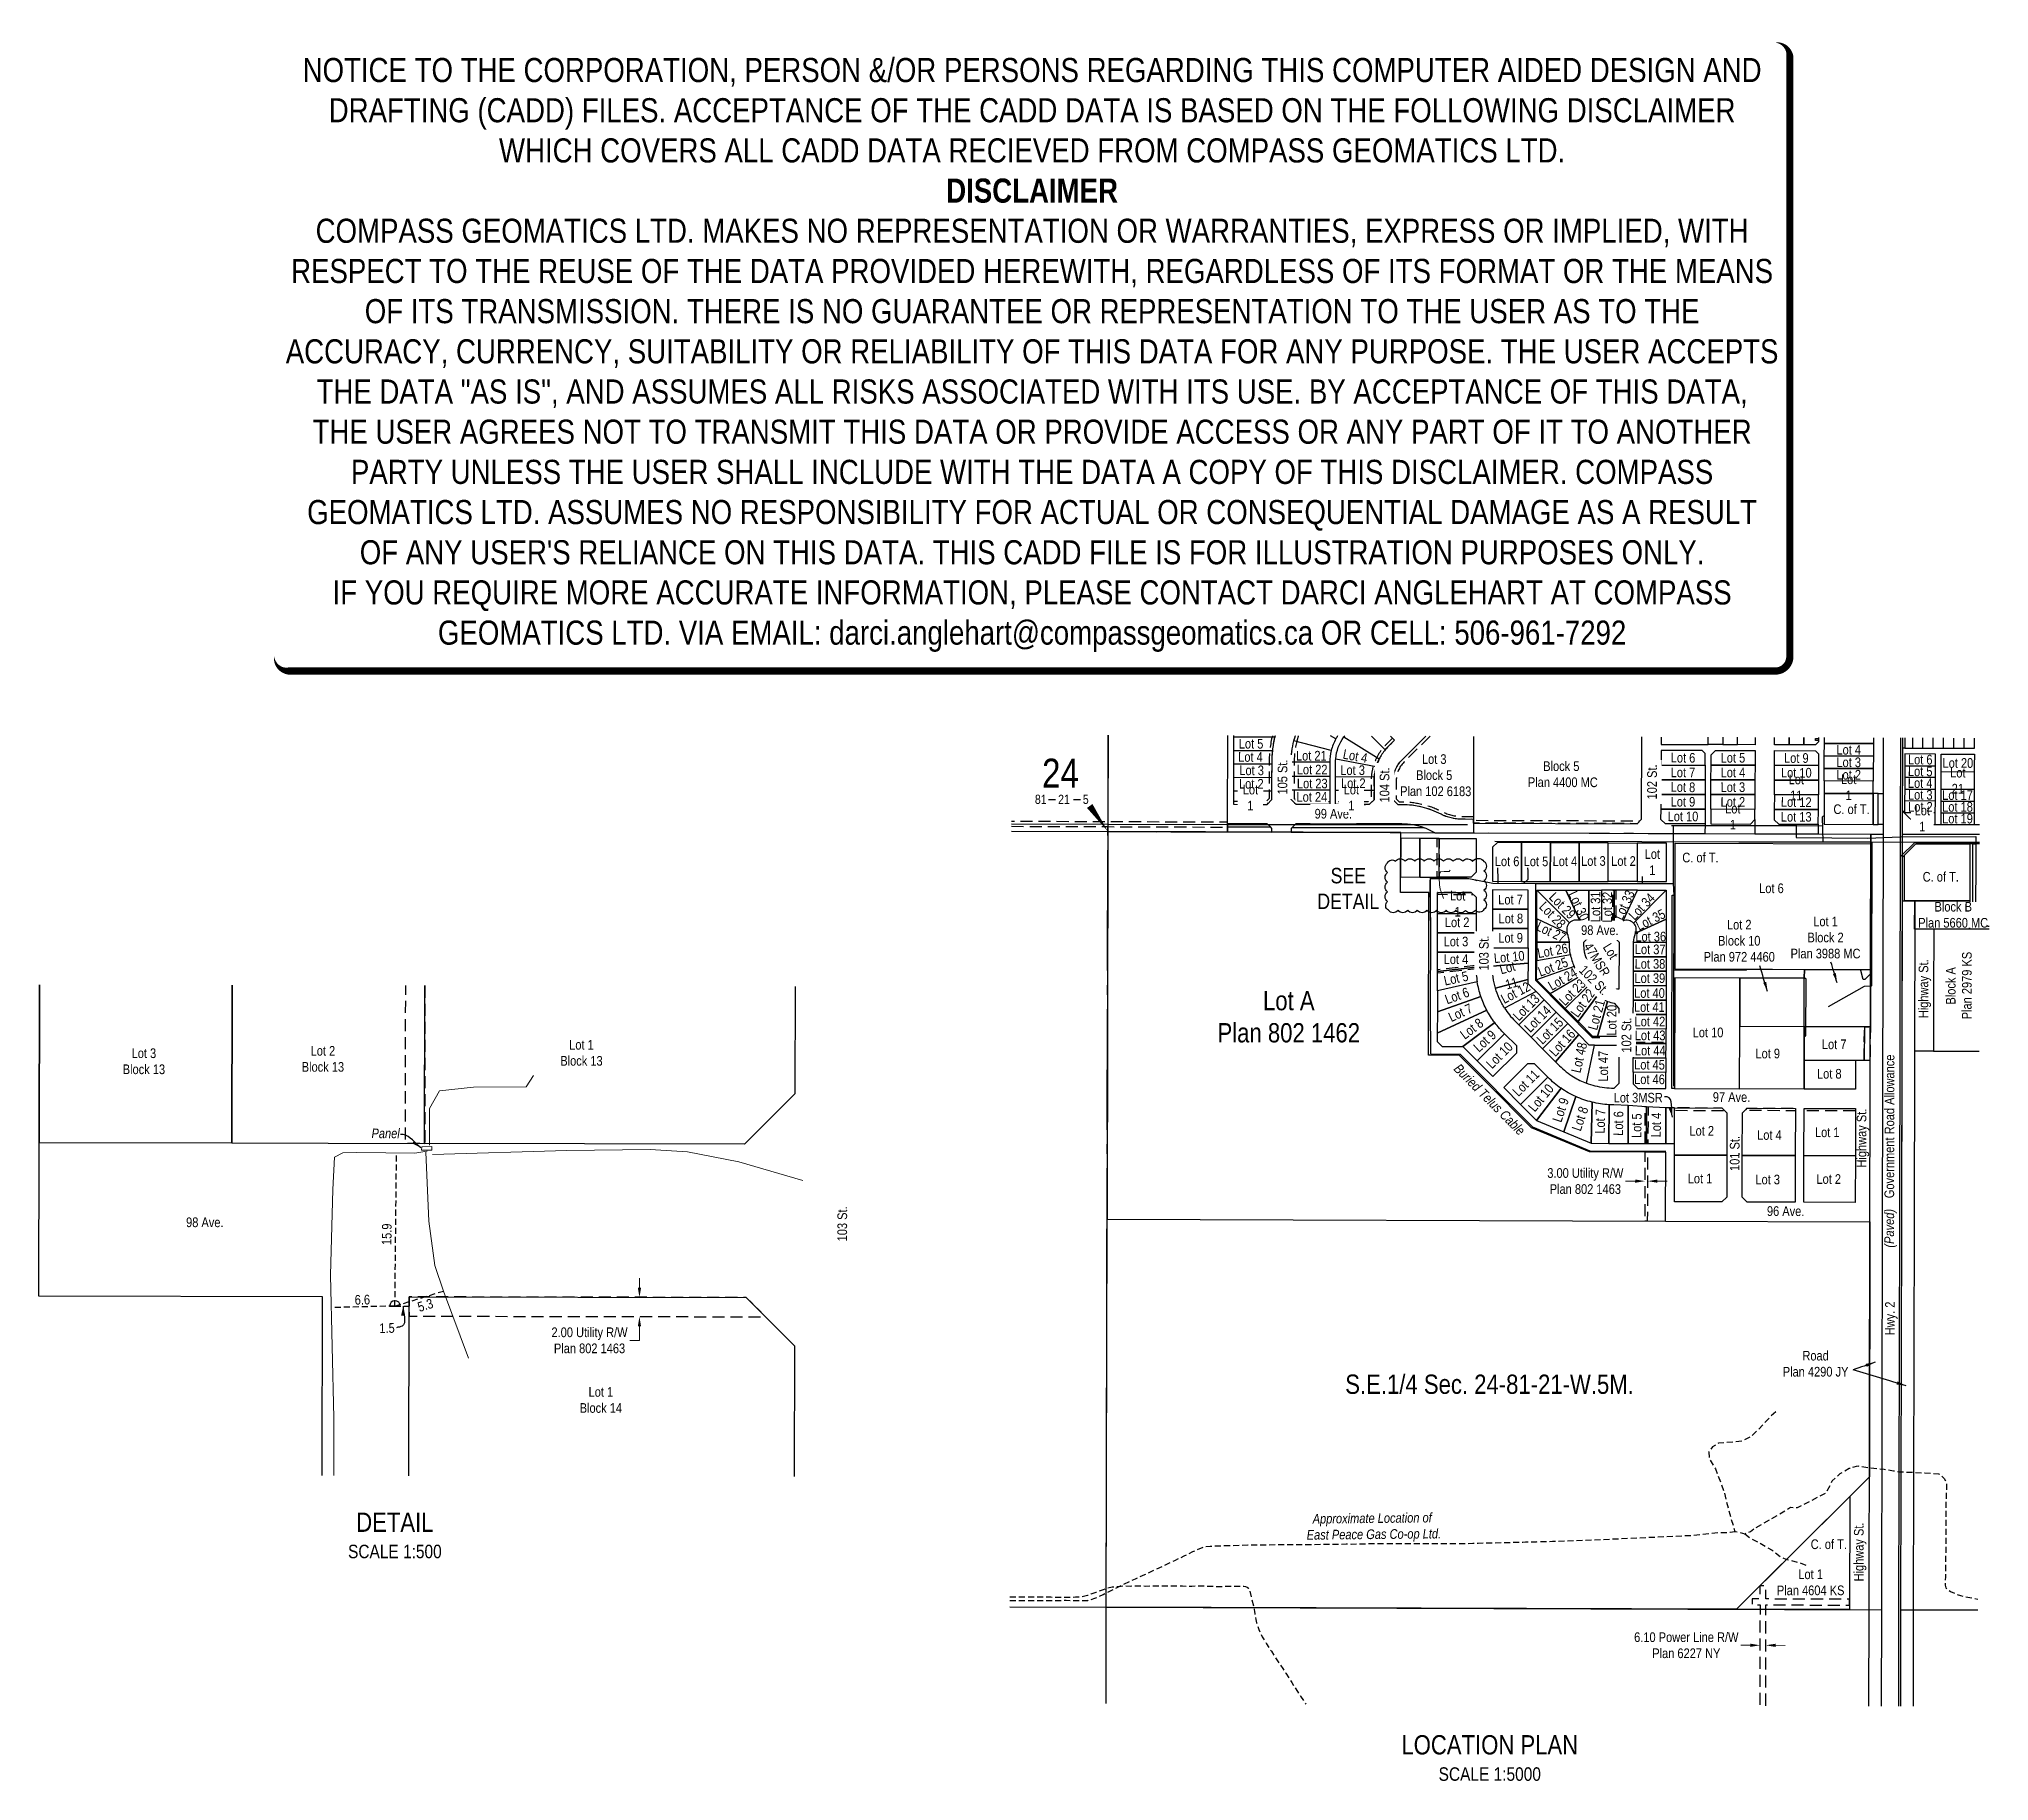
# Model space of a CAD drawing. Extents: x 489786 to 491808, y 6209120 to 6210926.
import ezdxf
from ezdxf.enums import TextEntityAlignment as Align

# ---------------------------------------------------------------- set-up
doc = ezdxf.new("R2010")
doc.units = 0
doc.header["$LTSCALE"] = 5
doc.header["$PDSIZE"] = 0.5
for name, pattern in [('foc-FLOWLINE', [3.75, 2.5, -1.25]), ('foc-QUARTERLINE', [33, 25, -3, 2, -3]), ('foc-TIELINE', [1.875, 1.25, -0.625]), ('UG_PIPE', [1.875, 1.25, -0.625])]:
    doc.linetypes.add(name, pattern=pattern)
doc.layers.get('Defpoints').update_dxf_attribs({"color": 9})
for name, color, linetype in [('10', 1, 'Continuous'), ('9', 3, 'Continuous'), ('AS-PIPE-UG', 44, 'UG_PIPE'), ('AS-PIPE-UG-T', 44, 'Continuous'), ('AS-TELUS', 224, 'foc-TEL'), ('AS-UNDERLAY-H', 141, 'Continuous'), ('C-EZE', 13, 'foc-FLOWLINE'), ('C-SYMBOL', 7, 'Continuous'), ('DETAIL-T', 7, 'Continuous'), ('F-EZE', 190, 'foc-FLOWLINE'), ('F-RW', 190, 'Continuous'), ('L-QSEC', 8, 'foc-QUARTERLINE'), ('L-ROAD-T', 7, 'Continuous'), ('L-SEC', 7, 'Continuous'), ('L-SECLBL', 7, 'Continuous'), ('L-TITLEDB', 4, 'Continuous'), ('L-TITLEDB-T', 4, 'Continuous'), ('P-PROPOSED', 10, 'Continuous'), ('PROPOSED-SCOPE', 240, 'Continuous'), ('T-TIE', 201, 'foc-TIELINE')]:
    doc.layers.add(name, color=color, linetype=linetype)
for name, color, linetype, lineweight in [('AS-CABLE-ATCO PIPELINES', 241, 'foc-CABLE', 9), ('AS-GENERAL', 48, 'Continuous', 18), ('C-AR-T', 13, 'Continuous', 9), ('C-EZE-T', 13, 'Continuous', 9), ('T-TEXT', 48, 'Continuous', 18), ('T-TIE-T', 201, 'Continuous', 18)]:
    doc.layers.add(name, color=color, linetype=linetype, lineweight=lineweight)
doc.layers.add('DISCLAIMER', color=7, linetype='Continuous', plot=False)
doc.styles.add('175L', font='ARIALN.TTF', dxfattribs={"height": 20})
doc.styles.add('80', font='ARIALN.TTF', dxfattribs={"height": 10})
doc.styles.add('80CG', font='ARIALN.TTF', dxfattribs={"height": 10})
doc.styles.add('80L', font='ARIALN.TTF', dxfattribs={"height": 10})
doc.styles.add('80LS', font='ARIALNI.TTF', dxfattribs={"height": 10})
doc.styles.add('foc-LtypeFont', font='ARIALN.TTF', dxfattribs={"height": 7.35})
doc.styles.add('SIMPLEX', font='ARIALN.TTF')
doc.linetypes.add('foc-CABLE', pattern='A,2,-1,["C",foc-LtypeFont,S=0.2,R=0,X=-0.625,Y=-0.75],-1.24,8', length=12.24)
doc.linetypes.add('foc-TEL', pattern='A,2,-1,["T",foc-LtypeFont,S=0.2,R=0,X=-0.425,Y=-0.75],-1.24,8', length=12.24)
doc.dimstyles.new('Compass 5 000', dxfattribs={"dimscale": 5, "dimtxt": 9, "dimasz": 2, "dimexe": 0.2, "dimexo": 0.0625, "dimgap": 0.5, "dimtad": 0, "dimtih": 1, "dimtoh": 1, "dimzin": 0, "dimdsep": 46, "dimtxsty": '80CG', "dimcen": 0.1, "dimse1": 1, "dimse2": 1, "dimclrd": 256, "dimclrt": 256, "dimaunit": 1, "dimadec": 4, "dimazin": 0, "dimtfac": 0.06, "dimtofl": 0, "dimtmove": 0, "dimatfit": 1, "dimfxl": 0.2, "dimtolj": 1, "dimtzin": 0, "dimlwd": -1, "dimarcsym": 0})

msp = doc.modelspace()

# ---------------------------------------------------------------- texts
at = {"layer": 'AS-PIPE-UG-T', "insert": (491100.243, 6209396.524), "char_height": 9.99514, "attachment_point": 1, "rotation": 0.599431, "style": '175L'}
msp.add_mtext_dynamic_manual_height_columns('\\pi6.7278;{\\fArial Narrow|b0|i1|c0|p34;Approximate Location of \\P\\pi0.35978;East Peace Gas Co-op Ltd.}', width=138.43561, gutter_width=100, heights=[0], dxfattribs=at)
at = {"layer": 'AS-TELUS', "style": '80LS'}
msp.add_text('Buried Telus Cable', height=9.9983, rotation=314.898696, dxfattribs=at).set_placement((491290.486, 6209826.46), align=Align.MIDDLE_CENTER)
at = {"layer": 'C-SYMBOL', "color": 3, "style": '175L'}
msp.add_text('S.E.1/4 Sec. 24-81-21-W.5M.', height=20, dxfattribs=at).set_placement((491290.438, 6209515.165), align=Align.BOTTOM_CENTER)
at = {"layer": 'C-SYMBOL', "color": 3, "insert": (491082.248, 6209938.987), "char_height": 20, "width": 146.77572, "attachment_point": 2, "style": '175L'}
msp.add_mtext('Lot A\\PPlan 802 1462', dxfattribs=at)
at = {"layer": 'DETAIL-T', "color": 3, "attachment_point": 5, "style": '80CG'}
for s, insert, char_height, width in [('SEE\\PDETAIL', (491143.961, 6210045.289), 16, 63.63613), ('DETAIL\\P{\\H0.7x;SCALE 1:500}', (490155.234, 6209374.264), 19.99027, 116.91799), ('LOCATION PLAN\\P{\\H0.7x;SCALE 1:5000}', (491290.681, 6209143.415), 20, 240.10316)]:
    msp.add_mtext(s, dxfattribs=dict(at, insert=insert, char_height=char_height, width=width))
at = {"layer": 'L-ROAD-T', "style": '80L'}
msp.add_text('Government Road Allowance', height=10, rotation=89.882973, dxfattribs=at).set_placement((491705.152, 6209798.55), align=Align.MIDDLE_CENTER)
at = {"layer": 'L-TITLEDB', "attachment_point": 5, "style": '80CG'}
for s, insert, char_height, width, rotation in [('\\A1;Lot 4', (491042.558, 6210181.649), 9.9951, 24.96507, 359.878192), ('\\A1;Lot 5', (491043.132, 6210195.349), 9.9951, 24.96507, 359.87873), ('\\A1;Lot 3\\PBlock 5\\P Plan 102 6183', (491233.058, 6210162.757), 9.99514, 76.59751, 359.90575), ('\\A1;Lot 6', (491491.107, 6210180.832), 9.9951, 24.96507, 359.460526), ('\\A1;Lot 5', (491542.871, 6210180.771), 9.9951, 24.96507, 359.883589), ('\\A1;Lot 9', (491608.605, 6210180.525), 9.9951, 25.0537, 359.788003), ('\\A1;Lot 4', (491662.943, 6210189.069), 9.9951, 24.96507, 359.775807), ('\\A1;Lot 6', (491737.088, 6210178.902), 9.9951, 24.96507, 359.775807), ('\\A1;Block 5\\P Plan 4400 MC', (491364.856, 6210163.741), 9.99514, 75.37027, 359.90575), ('\\A1;Lot 7', (491491.068, 6210165.59), 9.9951, 25.0537, 359.883589), ('\\A1;Lot 4', (491542.842, 6210165.528), 9.9951, 24.96507, 359.90575), ('\\A1;Lot 10', (491608.576, 6210165.286), 9.9951, 31.37395, 359.793017), ('\\A1;Lot 11', (491608.547, 6210150.048), 9.9951, 29.81946, 359.541386), ('\\A1;Lot 2', (491662.891, 6210163.166), 9.9951, 24.96507, 359.90974), ('\\A1;Lot 3', (491662.917, 6210176.119), 9.9951, 24.96507, 359.773553), ('\\A1;Lot 5', (491737.063, 6210166.718), 9.9951, 24.96507, 359.775807), ('\\A1;Lot 20', (491776.129, 6210175.365), 9.9951, 31.37395, 359.90974), ('\\A1;Lot 21', (491776.09, 6210157.073), 9.9951, 29.81946, 359.90974), ('\\A1;Lot 8', (491491.033, 6210150.396), 9.9951, 24.96507, 358.771003), ('\\A1;Lot 3', (491542.813, 6210150.285), 9.9951, 24.96507, 0.362821), ('\\A1;Lot 4', (491737.038, 6210154.535), 9.9951, 24.96507, 359.775807), ('\\A1;Lot 10', (491491.025, 6210119.977), 9.9951, 31.37395, 359.799261), ('\\A1;Lot 9', (491491.025, 6210135.147), 9.9951, 25.0537, 359.581461), ('\\A1;Lot 2', (491542.784, 6210135.042), 9.9951, 24.96507, 359.90974), ('\\A1;Lot 12', (491608.518, 6210134.809), 9.9951, 31.37395, 359.31241), ('\\A1;Lot 13', (491608.489, 6210119.571), 9.9951, 31.37395, 359.799266), ('\\A1;Lot 3', (491398.135, 6210073.716), 9.9951, 24.96507, 0.362821), ('\\A1;Lot 2', (491429.334, 6210073.683), 9.9951, 24.96507, 359.90974), ('\\A1;Lot 29', (491365.966, 6210027.454), 9.9951, 31.46259, 314.272365), ('\\A1;Lot 30', (491382.946, 6210027.295), 9.9951, 31.46259, 294.677105), ('\\A1;Lot 31', (491400.345, 6210026.262), 9.9951, 31.46259, 89.890031), ('\\A1;Lot 32', (491412.579, 6210025.951), 9.9951, 31.46259, 89.890031), ('\\A1;Lot 34', (491448.325, 6210026.447), 9.9951, 31.46259, 45.949219), ('\\A1;Lot 7', (491312.189, 6210033.683), 9.9951, 25.0537, 0.371439), ('\\A1;Lot 28', (491355.644, 6210017.624), 9.9951, 31.46259, 314.003832), ('\\A1;Lot 35', (491457.523, 6210012.803), 9.9951, 31.46259, 26.461929), ('\\A1;Lot 8', (491312.519, 6210014.074), 9.9951, 25.0537, 0.371439), ('\\A1;Lot 27', (491354.309, 6210000.161), 9.9951, 31.46259, 334.651403), ('\\A1;Lot 36', (491457.596, 6209995.292), 9.9951, 31.46259, 0.370929), ('\\A1;Lot 10', (491310.866, 6209974.194), 9.9951, 31.37395, 5.223551), ('\\A1;Lot 9', (491312.299, 6209994.023), 9.9951, 25.0537, 0.371439), ('\\A1;Lot 26', (491355.882, 6209980.74), 9.9951, 31.46259, 10.417758), ('\\A1;Lot 47MSR', (491408.857, 6209975.873), 9.99514, 50.85287, 301.872139), ('\\A1;Lot 37', (491457.023, 6209982.107), 9.9951, 31.46259, 359.885365), ('\\A1;Lot 5', (491255.722, 6209952.036), 9.9951, 24.96507, 12.358129), ('\\A1;Lot 11', (491311.086, 6209955.025), 9.9951, 29.81946, 15.181466), ('\\A1;Lot 25', (491356.29, 6209963.888), 9.9951, 31.46259, 20.554595), ('\\A1;Lot 24', (491366.27, 6209951.27), 9.9951, 31.46259, 30.229233), ('\\A1;Lot 38', (491456.792, 6209967.035), 9.9951, 31.46259, 359.885365), ('\\A1;Lot 6', (491256.76, 6209933.975), 9.9951, 24.96507, 19.58774), ('\\A1;Lot 12', (491317.479, 6209937.178), 9.9951, 31.37395, 27.629118), ('\\A1;Lot 23', (491376.421, 6209937.629), 9.9951, 31.46259, 44.899853), ('\\A1;Lot 22', (491387.288, 6209926.44), 9.9951, 31.46259, 53.846987), ('\\A1;Lot 40', (491456.318, 6209936.804), 9.9951, 31.46259, 359.885365), ('\\A1;Lot 39', (491456.677, 6209952.193), 9.9951, 31.46259, 359.885365), ('\\A1;Lot 7', (491260.262, 6209916.437), 9.9951, 24.96507, 24.949905), ('\\A1;Lot 13', (491328.544, 6209921.974), 9.9951, 31.37395, 44.870758), ('\\A1;Lot 14', (491340.407, 6209909.874), 9.9951, 31.37395, 44.871856), ('\\A1;Lot 21', (491401.414, 6209914.269), 9.9951, 31.46259, 74.437027), ('\\A1;Lot 20', (491417.109, 6209908.642), 9.9951, 31.46259, 89.885369), ('\\A1;Lot 41', (491456.174, 6209922.277), 9.9951, 31.46259, 359.885365), ('\\A1;Lot 8', (491271.984, 6209899.815), 9.9951, 24.96507, 36.820001), ('\\A1;Lot 15', (491353.147, 6209897.58), 9.9951, 31.39441, 44.872954), ('\\A1;Lot 16', (491365.886, 6209885.176), 9.9951, 31.39441, 47.210931), ('\\A1;Lot 42', (491456.749, 6209907.247), 9.9951, 31.46259, 359.885365), ('\\A1;Lot 9', (491285.531, 6209887.036), 9.9951, 24.96507, 42.038982), ('\\A1;Lot 10', (491300.752, 6209872.279), 9.9951, 31.37395, 44.903911), ('\\A1;Lot 48', (491383.415, 6209869.919), 9.9951, 31.39441, 76.833434), ('\\A1;Lot 43', (491456.965, 6209892.864), 9.9951, 31.46259, 359.885365), ('\\A1;Lot 44', (491457.109, 6209877.115), 9.9951, 31.46259, 359.885365), ('\\A1;Lot 47', (491408.45, 6209860.995), 9.9951, 31.39441, 89.886796), ('\\A1;Lot 45', (491456.334, 6209862.478), 9.9951, 31.46259, 359.883679), ('\\A1;Lot 11', (491328.15, 6209843.527), 9.9951, 31.37395, 44.908823), ('\\A1;Lot 10', (491343.828, 6209828.161), 9.9951, 31.37395, 50.017765), ('\\A1;Lot 46', (491456.334, 6209847.348), 9.9951, 31.39441, 359.798401), ('\\A1;Lot 9', (491364.194, 6209815.603), 9.9951, 25.0537, 71.110183), ('\\A1;Lot 8', (491384.341, 6209806.537), 9.9951, 25.0537, 71.110183), ('\\A1;Lot 7', (491405.253, 6209803.77), 9.9951, 25.0537, 88.812083), ('\\A1;Lot 6', (491424.063, 6209801.575), 9.9951, 25.0537, 88.812083), ('\\A1;Lot 5', (491443.065, 6209799.284), 9.9951, 25.0537, 88.812083), ('\\A1;Lot 4', (491463.248, 6209799.927), 9.9951, 25.0537, 88.812083)]:
    msp.add_mtext(s, dxfattribs=dict(at, insert=insert, char_height=char_height, width=width, rotation=rotation))
for s, insert, char_height, width in [('\\A1;Lot 1', (491662.865, 6210150.216), 9.9951, 23.45148), ('\\A1;Lot 1', (491542.755, 6210119.799), 9.9951, 23.45148), ('\\A1;Lot 1', (491257.421, 6210029.526), 9.9951, 23.45148), ('\\A1;Lot 2', (491256.823, 6210010.104), 9.9951, 24.96507), ('\\A1;Lot 3', (491255.627, 6209990.265), 9.9951, 24.96507), ('\\A1;Lot 4', (491255.627, 6209971.838), 9.9951, 24.96507), ('\\A1;Lot 10', (491517.034, 6209895.931), 9.9951, 31.37395), ('\\A1;Lot 3\\PBlock 13', (489894.976, 6209866.038), 9.9951, 43.47584), ('\\A1;Lot 2\\PBlock 13', (490080.606, 6209868.533), 9.9951, 43.47584), ('\\A1;Lot 1\\PBlock 13', (490348.745, 6209874.812), 9.9951, 43.47584), ('\\A1;Lot 9', (491578.958, 6209874.063), 9.9951, 31.37395), ('\\A1;Lot 7', (491647.809, 6209883.606), 9.9951, 31.37395), ('\\A1;Lot 8', (491642.783, 6209853.047), 9.9951, 31.37395), ('\\A1;Lot 3MSR', (491444.664, 6209828.261), 9.99514, 50.85287), ('\\A1;Lot 2', (491510.5, 6209793.893), 9.9951, 24.96507), ('\\A1;Lot 1', (491640.678, 6209792.362), 9.9951, 24.96507), ('\\A1;Lot 4', (491580.694, 6209789.556), 9.9951, 24.96507), ('\\A1;Lot 1', (491508.714, 6209744.401), 9.9951, 24.96507), ('\\A1;Lot 3', (491578.907, 6209743.381), 9.9951, 24.96507), ('\\A1;Lot 2', (491642.209, 6209743.891), 9.9951, 24.96507), ('\\A1;Lot 1\\PBlock 14', (490368.86, 6209514.783), 9.9951, 43.47584), ('\\A1;Lot 1\\PPlan 4604 KS', (491623.422, 6209325.633), 10.00317, 69.58996)]:
    msp.add_mtext(s, dxfattribs=dict(at, insert=insert, char_height=char_height, width=width))
at = {"layer": 'L-TITLEDB-T', "style": '80CG'}
for height, p in [(9.9951, (491647.097, 6210122.493)), (9.9951, (491490.355, 6210072.386)), (9.9951, (491739.629, 6210052.42)), (10, (491623.501, 6209360.198))]:
    msp.add_text('C. of T.', height=height, dxfattribs=at).set_placement(p)
for s, insert, char_height, width, attachment_point, rotation in [('Highway St.', (491735.347, 6209910.795), 9.99514, 60.20712, 1, 89.882899), ('\\pi15.765;Block A\\P\\pi0.48973;Plan 2979 KS', (491763.657, 6209909.13), 9.99514, 69.5341, 1, 89.882899), ('97 Ave.', (491522.01, 6209834.008), 9.9951, 39.10174, 1, 359.797674), ('Highway St.', (491671.104, 6209755.876), 9.99514, 60.20712, 1, 89.882899), ('101 St.', (491539.634, 6209752.324), 9.9951, 35.41019, 1, 89.883875), ('96 Ave.', (491578.149, 6209715.731), 9.9951, 39.10174, 1, 359.800552), ('\\A1;Hwy. 2', (491707.184, 6209599.359), 9.9983, 40.92524, 5, 89.882895), ('Highway St.', (491668.269, 6209326.65), 9.99514, 60.20712, 1, 89.882899)]:
    msp.add_mtext(s, dxfattribs=dict(at, insert=insert, char_height=char_height, width=width, attachment_point=attachment_point, rotation=rotation))
at = {"layer": 'L-TITLEDB-T', "insert": (490619.257, 6209697.44), "char_height": 9.99514, "width": 35.41019, "attachment_point": 5, "rotation": 89.888217, "style": '80CG', "bg_fill": 2}
msp.add_mtext('\\A1;103 St.', dxfattribs=at)
at = {"layer": 'L-TITLEDB-T', "insert": (491628.584, 6209565.777), "char_height": 9.99514, "width": 68.1296, "attachment_point": 2, "style": '80CG'}
msp.add_mtext('Road\\PPlan 4290 JY', dxfattribs=at)
at = {"layer": 'T-TEXT', "style": '80LS'}
msp.add_text('(Paved)', height=10, rotation=89.882973, dxfattribs=at).set_placement((491704.928, 6209692.893), align=Align.MIDDLE_CENTER)
at = {"layer": 'T-TEXT', "insert": (490131.019, 6209796.368), "char_height": 9.99514, "width": 29.86718, "attachment_point": 1, "rotation": 359.878584, "style": '175L'}
msp.add_mtext('{\\fArial Narrow|b0|i1|c0|p34;Panel}', dxfattribs=at)
at = {"layer": 'T-TIE-T', "style": '175L'}
for s, rotation, p in [('15.9', 89.390696, (490151.654, 6209675.452)), ('6.6', 1.395767, (490113.673, 6209613.611)), ('5.3', 17.265107, (490180.71, 6209606.05)), ('1.5', 1.395767, (490139.229, 6209584.204))]:
    msp.add_text(s, height=9.9951, rotation=rotation, dxfattribs=at).set_placement(p)

# ---------------------------------------------------------------- blocks, each defined once
blk = doc.blocks.new('L-SECLBL')
at = {"layer": '9', "color": 7}
for p, q in [((-5.1, -27.8), (-12.3, -27.8)), ((20.7, -27.8), (13.5, -27.8))]:
    blk.add_line(p, q, dxfattribs=at)
at = {"layer": '10', "color": 2, "style": 'SIMPLEX'}
blk.add_attdef('SEC', text='', height=30, dxfattribs=at).set_placement((0, 0), align=Align.MIDDLE)
at = {"layer": '10', "color": 5, "style": '80L'}
blk.add_attdef('TWP', text='', height=9.5, dxfattribs=at).set_placement((-14.4, -27.4), align=Align.MIDDLE_RIGHT)
blk.add_attdef('RGE', text='', height=9.5, dxfattribs=at).set_placement((3.6, -27.4), align=Align.MIDDLE_CENTER)
blk.add_attdef('MER', text='', height=9.5, dxfattribs=at).set_placement((23.2, -27.4), align=Align.MIDDLE_LEFT)
blk = doc.blocks.new('*D449')
at = {"layer": 'C-EZE-T', "transparency": 16777216}
for p, q in [((491441.5, 6209741.8), (491431.5, 6209741.8)), ((491464.6, 6209741.7), (491474.6, 6209741.7))]:
    blk.add_line(p, q, dxfattribs=at)
for points in [[(491441.5, 6209743.5), (491441.4, 6209740.1), (491451.5, 6209741.8)], [(491464.6, 6209743.4), (491464.5, 6209740.1), (491454.6, 6209741.8)]]:
    blk.add_solid(points, dxfattribs=at)
at = {"layer": 'Defpoints', "color": 0, "transparency": 16777216}
for p in [(491451.4, 6209740.7), (491451.5, 6209741.8), (491454.5, 6209740.7)]:
    blk.add_point(p, dxfattribs=at)
at = {"layer": 'C-EZE-T', "transparency": 16777216, "insert": (491389.8, 6209741.8), "char_height": 10, "attachment_point": 5, "style": '80CG'}
blk.add_mtext('\\A1;3.00 Utility R/W\\PPlan 802 1463', dxfattribs=at)
blk = doc.blocks.new('*D453')
at = {"layer": 'C-EZE-T', "transparency": 16777216}
for p, q in [((491560.9, 6209260.4), (491550.9, 6209260.4)), ((491587, 6209260.4), (491597, 6209260.3))]:
    blk.add_line(p, q, dxfattribs=at)
for points in [[(491560.9, 6209262.1), (491560.9, 6209258.7), (491570.9, 6209260.4)], [(491587, 6209262), (491587, 6209258.7), (491577, 6209260.4)]]:
    blk.add_solid(points, dxfattribs=at)
at = {"layer": 'Defpoints', "color": 0, "transparency": 16777216}
for p in [(491570.9, 6209260.4), (491570.9, 6209260.3), (491577, 6209260.3)]:
    blk.add_point(p, dxfattribs=at)
at = {"layer": 'C-EZE-T', "transparency": 16777216, "insert": (491494.5, 6209260.4), "char_height": 10, "attachment_point": 5, "style": '80CG'}
blk.add_mtext('\\A1;6.10 Power Line R/W\\PPlan 6227 NY', dxfattribs=at)
blk = doc.blocks.new('*D454')
at = {"layer": 'C-EZE-T', "transparency": 16777216}
for p, q in [((490408.9, 6209631.3), (490408.9, 6209641.3)), ((490408.8, 6209576.6), (490398.8, 6209576.6)), ((490408.8, 6209591.3), (490408.8, 6209576.6))]:
    blk.add_line(p, q, dxfattribs=at)
for points in [[(490407.2, 6209631.3), (490410.6, 6209631.3), (490408.9, 6209621.3)], [(490407.2, 6209591.3), (490410.5, 6209591.3), (490408.9, 6209601.3)]]:
    blk.add_solid(points, dxfattribs=at)
at = {"layer": 'Defpoints', "color": 0, "transparency": 16777216}
for p in [(490339.8, 6209621.4), (490339.8, 6209601.4), (490408.9, 6209601.3)]:
    blk.add_point(p, dxfattribs=at)
at = {"layer": 'C-EZE-T', "transparency": 16777216, "insert": (490357.1, 6209576.6), "char_height": 10, "attachment_point": 5, "style": '80CG'}
blk.add_mtext('\\A1;2.00 Utility R/W\\PPlan 802 1463', dxfattribs=at)
blk = doc.blocks.new('dyn_CAP')
blk.add_lwpolyline([(1.1, 0, 1), (-1.1, 0)], format="xyb", close=True)
blk = doc.blocks.new('Disclaimer_Legal')
at = {"layer": 'DISCLAIMER', "color": 254, "flags": 128}
blk.add_lwpolyline([(-3613, -1105, 37.5, 37.5, 0), (4096, -1105, 37.5, 37.5, 0.414214), (4171, -1030, 37.5, 37.5, 0), (4171, 2079, 37.5, 0, 0.414214), (4096, 2154, 0, 0, 0), (-3613, 2154, 0, 0, 0.414214), (-3688, 2079, 0, 0, 0), (-3688, -1030, 0, 37.5, 0.414214)], format="xyseb", close=True, dxfattribs=at)
at = {"layer": 'DISCLAIMER', "color": 254, "insert": (242, 534), "char_height": 125, "width": 7717.57, "attachment_point": 5, "style": '80'}
blk.add_mtext('NOTICE TO THE CORPORATION, PERSON &/OR PERSONS REGARDING THIS COMPUTER AIDED DESIGN AND DRAFTING (CADD) FILES. ACCEPTANCE OF THE CADD DATA IS BASED ON THE FOLLOWING DISCLAIMER WHICH COVERS ALL CADD DATA RECIEVED FROM COMPASS GEOMATICS LTD.\\P{\\fArial Narrow|b1|i0|c0|p34;DISCLAIMER}\\PCOMPASS GEOMATICS LTD. MAKES NO REPRESENTATION OR WARRANTIES, EXPRESS OR IMPLIED, WITH RESPECT TO THE REUSE OF THE DATA PROVIDED HEREWITH, REGARDLESS OF ITS FORMAT OR THE MEANS OF ITS TRANSMISSION. THERE IS NO GUARANTEE OR REPRESENTATION TO THE USER AS TO THE ACCURACY, CURRENCY, SUITABILITY OR RELIABILITY OF THIS DATA FOR ANY PURPOSE. THE USER ACCEPTS THE DATA "AS IS", AND ASSUMES ALL RISKS ASSOCIATED WITH ITS USE. BY ACCEPTANCE OF THIS DATA, THE USER AGREES NOT TO TRANSMIT THIS DATA OR PROVIDE ACCESS OR ANY PART OF IT TO ANOTHER PARTY UNLESS THE USER SHALL INCLUDE WITH THE DATA A COPY OF THIS DISCLAIMER. COMPASS GEOMATICS LTD. ASSUMES NO RESPONSIBILITY FOR ACTUAL OR CONSEQUENTIAL DAMAGE AS A RESULT OF ANY USER\'S RELIANCE ON THIS DATA. THIS CADD FILE IS FOR ILLUSTRATION PURPOSES ONLY.\\PIF YOU REQUIRE MORE ACCURATE INFORMATION, PLEASE CONTACT DARCI ANGLEHART AT COMPASS GEOMATICS LTD. VIA EMAIL: darci.anglehart@compassgeomatics.ca OR CELL: 506-961-7292', dxfattribs=at)

# ---------------------------------------------------------------- dimensions: what is measured, and where the dimension line sits
at = {"layer": 'C-EZE-T', "color": 1}
dim = msp.add_aligned_dim(p1=(491454.549, 6209740.727), p2=(491451.448, 6209740.738), distance=-1.032, text='3.00 Utility R/W\\PPlan 802 1463', dimstyle='Compass 5 000', dxfattribs=at)
dim.commit()
dim.dimension.update_dxf_attribs({"geometry": '*D449', "text_midpoint": (491389.764, 6209741.838)})
at = {"layer": 'C-EZE-T'}
dim = msp.add_linear_dim(base=(490408.862, 6209601.304), p1=(490339.823, 6209621.412), p2=(490339.786, 6209601.429), angle=269.896212, text='2.00 Utility R/W\\PPlan 802 1463', dimstyle='Compass 5 000', dxfattribs=at)
dim.commit()
dim.dimension.update_dxf_attribs({"geometry": '*D454', "text_midpoint": (490357.061, 6209576.63), "dimtype": 161})
dim = msp.add_aligned_dim(p1=(491576.955, 6209260.31), p2=(491570.863, 6209260.321), distance=-0.075, text='6.10 Power Line R/W\\PPlan 6227 NY', dimstyle='Compass 5 000', dxfattribs=at)
dim.commit()
dim.dimension.update_dxf_attribs({"geometry": '*D453', "text_midpoint": (491494.499, 6209260.435)})

# ---------------------------------------------------------------- hatches: boundary and pattern name
at = {"layer": 'AS-UNDERLAY-H'}
h = msp.add_hatch(color=256, dxfattribs=at)
h.dxf.hatch_style = 1
h.paths.add_polyline_path([(491340.938, 6210004.729), (491340.938, 6210001.204), (491337.767, 6210001.204), (491337.767, 6210004.729)])
h = msp.add_hatch(color=256, dxfattribs=at)
h.dxf.hatch_style = 1
h.paths.add_polyline_path([(491418.613, 6210017.762), (491422.138, 6210017.762), (491422.138, 6210014.592), (491418.613, 6210014.592)])
h = msp.add_hatch(color=256, dxfattribs=at)
h.dxf.hatch_style = 1
h.paths.add_polyline_path([(491440.894, 6210000.702), (491444.495, 6210000.702), (491444.495, 6209998.154), (491440.894, 6209998.154)])

# ---------------------------------------------------------------- linework, layer by layer
at = {"layer": 'AS-CABLE-ATCO PIPELINES', "flags": 128}
for points in [[(491238.687, 6210056.969), (491238.69, 6210060.767), (491239.736, 6210062.589), (491243.252, 6210062.964), (491248.695, 6210063.013), (491249.486, 6210064.194)], [(491228.778, 6210011.941), (491228.771, 6210028.663), (491228.41, 6210043.479), (491228.657, 6210052.357), (491228.845, 6210055.706), (491229.691, 6210056.168), (491231.159, 6210056.184), (491237.177, 6210056.12), (491238.422, 6210056.329), (491238.431, 6210056.338)], [(491242.732, 6210034.864), (491240.127, 6210041.827), (491239.24, 6210044.488), (491238.625, 6210049.062), (491238.289, 6210056.231)], [(491238.997, 6210055.998), (491252.914, 6210056.382), (491261.585, 6210056.494), (491265.433, 6210056.253), (491270.753, 6210055.207), (491277.416, 6210053.296)], [(490191.176, 6209779.243), (490191.206, 6209817.223), (490201.666, 6209835.443), (490236.826, 6209839.193), (490291.256, 6209839.683), (490299.166, 6209851.493)], [(490092.041, 6209436.426), (490092.016, 6209496.183), (490088.406, 6209644.343), (490090.876, 6209733.123), (490092.756, 6209766.613), (490101.216, 6209771.233), (490115.896, 6209771.393), (490176.076, 6209770.753), (490188.526, 6209772.843), (490188.616, 6209772.933)], [(490231.626, 6209558.193), (490205.576, 6209627.823), (490196.706, 6209654.433), (490190.556, 6209700.173), (490187.196, 6209771.863)], [(490194.276, 6209769.533), (490333.446, 6209773.373), (490420.156, 6209774.493), (490458.636, 6209772.083), (490511.836, 6209761.623), (490578.466, 6209742.513)]]:
    msp.add_lwpolyline(points, dxfattribs=at)
at = {"layer": 'AS-GENERAL', "flags": 128}
msp.add_lwpolyline([(490193.436, 6209777.563), (490193.556, 6209773.783), (490182.956, 6209773.993), (490183.026, 6209777.463)], close=True, dxfattribs=at)
at = {"layer": 'AS-PIPE-UG', "flags": 128}
for points in [[(491587.197, 6209502.354), (491582.549, 6209498.406), (491568.787, 6209483.678), (491561.958, 6209477.117), (491552.261, 6209471.988), (491534.552, 6209470.54), (491527.761, 6209469.896), (491521.755, 6209466.177), (491517.806, 6209460.93), (491518.244, 6209454.184), (491524.745, 6209443.256), (491533.578, 6209419.789), (491539.569, 6209396.254), (491543.525, 6209382.835), (491544.767, 6209378.237), (491548.709, 6209377.794), (491555.109, 6209376.068), (491560.931, 6209378.469), (491565.461, 6209381.807), (491590.265, 6209396.036), (491602.65, 6209403.577), (491609.797, 6209403.181), (491639.623, 6209418.5), (491645.813, 6209430.852), (491654.191, 6209438.676), (491663.523, 6209443.976), (491672.211, 6209446.472), (491682.669, 6209444.817), (491699.619, 6209442.951), (491709.367, 6209441.422), (491716.015, 6209440.379), (491741.986, 6209439.2), (491756.06, 6209438.341), (491757.651, 6209437.359), (491759.656, 6209435.737), (491761.776, 6209433.542), (491763.731, 6209430.52), (491764.465, 6209427.259), (491764.268, 6209423.373), (491764.14, 6209418.483), (491763.895, 6209413.786), (491763.719, 6209408.644), (491763.598, 6209403.173), (491763.605, 6209398.092), (491763.768, 6209393.02), (491763.505, 6209358.334), (491763.447, 6209353.623), (491763.198, 6209331.559), (491763.049, 6209327.344), (491763.015, 6209322.877), (491763.615, 6209319.876), (491765.751, 6209318.312), (491768.568, 6209316.281), (491774.83, 6209313.22), (491778.776, 6209312.072), (491796.894, 6209308.065)], [(490793.07, 6209306.846), (490811.752, 6209306.831), (490817.328, 6209306.854), (490822.925, 6209306.888), (490828.62, 6209306.962), (490834.287, 6209306.843), (490840.085, 6209306.87), (490845.78, 6209307.008), (490851.406, 6209307.04), (490857.065, 6209306.991), (490870.103, 6209306.846), (490873.791, 6209306.892), (490877.428, 6209307.95), (490881.281, 6209309.257), (490885.537, 6209311.169), (490889.629, 6209313.04), (490893.63, 6209315.048), (490923.186, 6209329.49), (490928.029, 6209331.715), (490932.852, 6209333.719), (490955.036, 6209344.156), (490959.534, 6209346.316), (490964.103, 6209348.462), (490968.867, 6209350.728), (490973.702, 6209353.096), (490978.409, 6209355.359), (490982.844, 6209357.6), (490995.258, 6209362.859), (491000.57, 6209363.138), (491006.097, 6209363.485), (491011.69, 6209363.703), (491039.726, 6209364.457), (491045.558, 6209364.561), (491051.246, 6209364.636), (491057.003, 6209364.722), (491073.338, 6209364.804), (491079.131, 6209364.885), (491084.968, 6209364.915), (491090.792, 6209364.883), (491096.503, 6209364.958), (491107.393, 6209365.043), (491125.541, 6209365.305), (491130.978, 6209365.313), (491136.311, 6209365.405), (491141.722, 6209365.538), (491147.073, 6209365.437), (491152.586, 6209365.657), (491185.642, 6209366.019), (491191.031, 6209366.072), (491196.485, 6209366.05), (491267.509, 6209366.095), (491272.986, 6209366.292), (491278.527, 6209366.381), (491324.949, 6209367.416), (491327.687, 6209367.557), (491333.428, 6209367.632), (491339.062, 6209367.848), (491355.9, 6209368.254), (491406.976, 6209370.151), (491500.01, 6209374.436), (491527.886, 6209377.309), (491539.829, 6209377.564), (491544.767, 6209378.237)], [(491555.109, 6209376.068), (491561.999, 6209370.968), (491572.794, 6209365.184), (491583.465, 6209358.957), (491592.487, 6209352.092), (491597.569, 6209349.812), (491612.054, 6209346.03), (491619.887, 6209342.926)], [(490793.078, 6209310.598), (490795.416, 6209310.594), (490800.929, 6209310.501), (490806.101, 6209310.639), (490811.173, 6209310.795), (490815.952, 6209310.731), (490820.958, 6209310.707), (490825.836, 6209310.708), (490830.769, 6209310.812), (490835.637, 6209310.555), (490840.32, 6209310.233), (490844.517, 6209310.193), (490848.8, 6209310.229), (490853.019, 6209310.308), (490857.057, 6209310.409), (490861.227, 6209310.513), (490865.447, 6209310.52), (490869.481, 6209311.223), (490873.377, 6209312.264), (490877.418, 6209313.596), (490881.527, 6209315.139), (490882.628, 6209315.55), (490885.67, 6209316.689), (490889.964, 6209318.368), (490894.475, 6209319.762), (490898.977, 6209320.901), (490903.52, 6209321.509), (490908.268, 6209321.832), (490913.044, 6209322.136), (490917.967, 6209321.881), (490923.018, 6209321.905), (490928.219, 6209321.953), (490933.497, 6209321.862), (490938.789, 6209322.023), (490944.392, 6209322.002), (490950.072, 6209322.148), (490955.665, 6209321.923), (490961.297, 6209322.084), (490966.815, 6209321.938), (490972.108, 6209321.885), (490977.055, 6209321.756), (490981.764, 6209321.851), (490986.396, 6209321.941), (490991.072, 6209321.915), (490995.595, 6209321.894), (491000.11, 6209321.8), (491004.46, 6209321.583), (491008.567, 6209321.391), (491012.862, 6209321.516), (491016.897, 6209321.645), (491020.788, 6209321.761), (491024.578, 6209321.632), (491028.332, 6209321.879), (491031.062, 6209321.801), (491033.362, 6209321.728), (491035.555, 6209321.602), (491037.486, 6209321.302), (491038.94, 6209320.767), (491040.424, 6209319.569), (491041.384, 6209318.642), (491046.502, 6209297.498), (491046.774, 6209295.373), (491047.089, 6209292.947), (491047.45, 6209290.209), (491047.948, 6209287.122), (491048.77, 6209283.795), (491049.913, 6209280.244), (491051.236, 6209276.699), (491052.975, 6209272.938), (491054.686, 6209269.275), (491056.81, 6209265.657), (491059.189, 6209262.019), (491061.595, 6209258.268), (491064.207, 6209254.158), (491067.07, 6209249.812), (491069.875, 6209245.4), (491072.931, 6209240.875), (491076.113, 6209236.157), (491079.157, 6209231.352), (491082.216, 6209226.615), (491085.264, 6209221.891), (491088.307, 6209217.101), (491091.355, 6209212.35), (491094.479, 6209207.794), (491097.5, 6209203.18), (491099.917, 6209199.402)]]:
    msp.add_lwpolyline(points, dxfattribs=at)
at = {"layer": 'AS-TELUS', "flags": 128}
for points in [[(491714.805, 6209197.274), (491715.028, 6209297.286), (491715.85, 6209699.455), (491716.672, 6210101.624), (491716.876, 6210201.513)], [(490794.803, 6210112.329), (490894.754, 6210111.902), (491018.766, 6210111.708), (491267.588, 6210111.533)], [(491479.033, 6210110.673), (491513.9, 6210110.602), (491608.499, 6210110.452), (491636.003, 6210110.311)], [(491481.46, 6209840.268), (491481.489, 6209917.715), (491481.891, 6210038.362), (491481.076, 6210050.551), (491481.288, 6210093.818), (491481.288, 6210110.669)], [(491608.499, 6210111.966), (491608.499, 6210098.169), (491682.546, 6210097.566), (491716.666, 6210098.703), (491794.761, 6210099.322), (491794.712, 6210081.661)], [(491636.351, 6210093.632), (491635.807, 6210119.694), (491636.735, 6210120.524)], [(491296.008, 6210094.307), (491448.382, 6210093.859), (491548.905, 6210093.733), (491685.754, 6210093.575), (491731.286, 6210093.267), (491798.499, 6210093.297)], [(491641.996, 6209922.782), (491679.421, 6209943.932), (491686.467, 6209944.152), (491687.04, 6209944.548), (491687.322, 6210093.564)], [(491731.718, 6210093.267), (491716.624, 6210078.349)], [(491299.462, 6210050.722), (491298.931, 6210070.426)], [(491326.027, 6210050.647), (491330.379, 6210055.096), (491330.274, 6210075.4), (491336.778, 6210075.454)], [(491449.218, 6210050.565), (491449.005, 6210077.784), (491453.513, 6210077.741)], [(491229.433, 6209873.702), (491229.364, 6209921), (491229.478, 6209999.768), (491229.363, 6210031.069), (491229.294, 6210055.407), (491268.845, 6210055.686), (491293.964, 6210050.738), (491338.512, 6210050.612), (491481.076, 6210050.551)], [(491404.881, 6209890.436), (491397.228, 6209890.436), (491338.542, 6209949.737), (491338.585, 6210050.612)], [(491481.633, 6209960.858), (491556.942, 6209960.452)], [(491687.065, 6209958.038), (491679.793, 6209950.726), (491677.775, 6209950.782), (491675.365, 6209960.307)], [(491617.637, 6209891.755), (491618.58, 6209892.92), (491618.931, 6209951.185), (491617.415, 6209952.166)], [(491229.433, 6209873.702), (491259.93, 6209873.567), (491335.141, 6209798.089), (491394.512, 6209773.15), (491473.226, 6209772.937)]]:
    msp.add_lwpolyline(points, dxfattribs=at)
at = {"layer": 'C-EZE', "flags": 128}
for points in [[(491236.261, 6210097.164), (491238.259, 6210097.157), (491238.183, 6210057.137), (491236.185, 6210057.142)], [(491273.529, 6210039.151), (491271.535, 6210041.153), (491236.564, 6210041.216), (491236.56, 6210039.218)], [(491439.483, 6209886.092), (491473.453, 6209886.024), (491473.45, 6209884.526), (491439.479, 6209884.594)], [(491451.693, 6209780.845), (491451.84, 6209819.014), (491454.837, 6209818.837), (491454.691, 6209780.835)], [(491534.182, 6209815.036), (491531.69, 6209817.541), (491482.306, 6209817.713), (491482.301, 6209815.217)], [(491607.625, 6209817.275), (491607.62, 6209814.778), (491555.162, 6209814.962), (491557.665, 6209817.45)], [(491616.616, 6209817.243), (491669.983, 6209817.057), (491669.978, 6209814.558), (491616.612, 6209814.746)], [(491451.414, 6209700.484), (491454.411, 6209700.474), (491454.656, 6209771.844), (491451.659, 6209771.855)], [(490539.596, 6209601.068), (490519.656, 6209621.088), (490169.946, 6209621.717), (490169.906, 6209601.737)]]:
    msp.add_lwpolyline(points, close=True, dxfattribs=at)
msp.add_lwpolyline([(491418.316, 6210043.486), (491421.313, 6210043.481), (491421.247, 6210009.792, -0.01132474), (491419.749, 6210009.635, -0.01127099), (491418.25, 6210009.545)], format="xyb", close=True, dxfattribs=at)
msp.add_lwpolyline([(491276.385, 6209965.258), (491236.411, 6209960.799), (491236.408, 6209959.29), (491236.405, 6209957.782), (491276.405, 6209962.245, -0.00388236), (491276.384, 6209963.75)], format="xyb", dxfattribs=at)
for points in [[(490186.442, 6209944.504), (490186.132, 6209780.926), (490166.151, 6209780.968), (490166.462, 6209944.542)], [(491576.834, 6209197.751), (491577.028, 6209298.072), (491577.034, 6209302.334), (491663.82, 6209302.033), (491663.832, 6209308.123), (491577.044, 6209308.424), (491577.065, 6209321.835), (491570.828, 6209321.991), (491570.954, 6209308.444), (491562.744, 6209308.474), (491562.723, 6209302.383), (491570.944, 6209302.355), (491570.743, 6209197.772)]]:
    msp.add_lwpolyline(points, dxfattribs=at)
at = {"layer": 'C-EZE'}
msp.add_lwpolyline([(491679.148, 6209901.942), (491685.362, 6209901.914), (491685.291, 6209866.956), (491679.076, 6209866.978)], close=True, dxfattribs=at)
at = {"layer": 'F-EZE', "flags": 128}
for points in [[(491065.271, 6210203.746, 0.06105882), (491061.868, 6210176.482), (491061.785, 6210138.7), (491058.538, 6210135.466), (491024.815, 6210135.568), (491024.805, 6210132.601), (491059.771, 6210132.467), (491064.778, 6210137.452), (491064.798, 6210146.444), (491064.824, 6210160.45), (491064.861, 6210174.43, -0.03065078), (491065.541, 6210188.415, -0.03233666), (491068.022, 6210202.396, -0.00314319), (491068.359, 6210203.736, -0.00314319)], [(491092.276, 6210203.654, 0.01827628), (491090.494, 6210197.557, 0.06153069), (491087.84, 6210176.423), (491087.758, 6210138.647), (491090.992, 6210135.401), (491124.718, 6210135.337), (491124.711, 6210132.34), (491089.743, 6210132.406), (491084.759, 6210137.413), (491084.781, 6210147.405), (491084.814, 6210161.4), (491084.844, 6210176.427, -0.0615652), (491087.59, 6210198.313, -0.01548271), (491089.125, 6210203.664, -0.01548271)], [(491228.706, 6210203.186), (491201.64, 6210176.228, 0.19890874), (491193.699, 6210157.171), (491193.659, 6210138.433), (491196.892, 6210135.186), (491199.646, 6210135.18, -0.11927416), (491241.541, 6210124.952, 0.11890259), (491261.593, 6210120.039), (491273.655, 6210119.995), (491276.646, 6210119.985), (491276.638, 6210115.999), (491446.477, 6210115.472), (491443.476, 6210112.487), (491273.668, 6210113.098), (491273.645, 6210116.998), (491261.581, 6210117.043, -0.11891085), (491240.165, 6210122.289, 0.11927294), (491199.64, 6210132.184), (491195.644, 6210132.192), (491190.659, 6210137.199), (491190.703, 6210157.178, -0.19889484), (491199.527, 6210178.351), (491224.474, 6210203.201)]]:
    msp.add_lwpolyline(points, format="xyb", dxfattribs=at)
msp.add_lwpolyline([(491130.706, 6210132.33), (491165.673, 6210132.251), (491170.677, 6210137.241), (491170.695, 6210147.213), (491170.723, 6210157.221, -0.02020893), (491170.891, 6210161.217, -0.05415034), (491172.926, 6210171.811, -0.04239832), (491176.088, 6210179.654, -0.05643441), (491182.255, 6210189.051, -0.02344716), (491185.422, 6210192.517), (491192.009, 6210199.077), (491189.897, 6210201.2), (491183.308, 6210194.641, 0.02212433), (491180.132, 6210191.183, 0.05652463), (491173.535, 6210181.239, 0.04523002), (491169.968, 6210172.37, 0.05370291), (491167.885, 6210161.223, 0.0190905), (491167.728, 6210157.227), (491167.704, 6210147.22), (491167.684, 6210138.486), (491164.437, 6210135.252), (491130.713, 6210135.326)], format="xyb", close=True, dxfattribs=at)
msp.add_lwpolyline([(490794.797, 6210109.754), (490894.881, 6210109.418), (491018.763, 6210108.923), (491018.767, 6210112.591), (491018.769, 6210113.95), (490894.892, 6210114.414), (490794.808, 6210114.749)], dxfattribs=at)
at = {"layer": 'F-RW', "flags": 128}
msp.add_lwpolyline([(491628.568, 6210198.809), (491628.572, 6210200.803), (491631.567, 6210200.798), (491631.563, 6210198.804)], close=True, dxfattribs=at)
at = {"layer": 'L-QSEC'}
for p, q in [((490893.007, 6209300.07), (490894.952, 6210204.33)), ((490794.787, 6210104.721), (491698.564, 6210101.624)), ((491718.671, 6210101.621), (491798.516, 6210101.606)), ((490892.797, 6209200.119), (490893.007, 6209300.07))]:
    msp.add_line(p, q, dxfattribs=at)
at = {"layer": 'L-SEC'}
for p, q in [((491698.768, 6210201.575), (491698.564, 6210101.624)), ((491718.671, 6210101.62), (491718.875, 6210201.507)), ((491698.564, 6210101.624), (491697.742, 6209699.456)), ((491717.849, 6209699.451), (491718.671, 6210101.62)), ((491697.742, 6209699.456), (491696.921, 6209297.288)), ((491717.027, 6209297.281), (491717.849, 6209699.451)), ((490793.056, 6209300.416), (490893.007, 6209300.07)), ((490893.007, 6209300.07), (491294.964, 6209298.679)), ((491294.964, 6209298.679), (491696.921, 6209297.288)), ((491696.921, 6209297.288), (491696.697, 6209197.336)), ((491716.804, 6209197.267), (491717.027, 6209297.281)), ((491717.027, 6209297.281), (491796.872, 6209297.258))]:
    msp.add_line(p, q, dxfattribs=at)
at = {"layer": 'L-SECLBL', "flags": 128}
msp.add_lwpolyline([(490894.737, 6210104.379, 0, 6.997, 0), (490875.823, 6210130.838, 0, 0, 0)], format="xyseb", dxfattribs=at)
at = {"layer": 'L-TITLEDB'}
for p, q in [((491024.958, 6210202.486), (491068.023, 6210202.396)), ((491131.06, 6210200.443), (491125.48, 6210203.54)), ((491139.442, 6210202.415), (491176.087, 6210179.654)), ((491167.972, 6210203.394), (491182.254, 6210189.051)), ((491024.928, 6210188.501), (491065.54, 6210188.415)), ((491126.271, 6210188.241), (491087.591, 6210198.313)), ((491721.054, 6210190.9), (491718.853, 6210190.904)), ((491729.274, 6210190.882), (491729.296, 6210201.471)), ((491739.93, 6210190.858), (491739.951, 6210201.434)), ((491750.586, 6210190.835), (491750.607, 6210201.398)), ((491761.243, 6210190.812), (491761.263, 6210201.361)), ((491771.898, 6210190.789), (491771.919, 6210201.325)), ((491782.554, 6210190.765), (491782.574, 6210201.288)), ((491024.898, 6210174.515), (491064.861, 6210174.43)), ((491124.771, 6210161.3), (491084.814, 6210161.4)), ((491130.934, 6210179.754), (491172.926, 6210171.811)), ((491721.017, 6210172.624), (491752.831, 6210172.557)), ((491758.908, 6210166.475), (491793.165, 6210166.433)), ((491024.835, 6210146.578), (491064.798, 6210146.444)), ((491024.856, 6210160.56), (491064.824, 6210160.45)), ((491124.743, 6210147.324), (491084.781, 6210147.405)), ((491130.739, 6210147.313), (491170.695, 6210147.213)), ((491130.767, 6210161.292), (491170.891, 6210161.217)), ((491720.967, 6210148.257), (491752.779, 6210148.191)), ((491752.805, 6210160.373), (491720.992, 6210160.44)), ((491758.869, 6210148.183), (491793.13, 6210148.142)), ((491752.729, 6210123.825), (491720.917, 6210123.883)), ((491752.754, 6210136.008), (491720.942, 6210136.071)), ((491758.819, 6210123.822), (491793.085, 6210123.804)), ((491758.844, 6210136.003), (491793.107, 6210135.974)), ((491063.547, 6210108.728), (491018.763, 6210108.897)), ((491513.903, 6210112.299), (491513.885, 6210102.25)), ((491565.657, 6210116.684), (491565.631, 6210102.068)), ((491631.396, 6210111.886), (491631.377, 6210101.837)), ((491750.863, 6209876.509), (491731.005, 6209876.516)), ((491663.81, 6209297.402), (491684.127, 6209297.332))]:
    msp.add_line(p, q, dxfattribs=at)
at = {"layer": 'L-TITLEDB', "flags": 128}
for points in [[(490894.952, 6210204.33), (490894.759, 6210114.414), (490894.748, 6210109.419), (490894.737, 6210104.424), (491018.748, 6210103.989), (491018.763, 6210108.923), (491018.769, 6210113.95), (491018.967, 6210203.905)], [(491273.83, 6210203.031), (491273.655, 6210119.995), (491273.645, 6210116.998), (491273.668, 6210113.098), (491443.476, 6210112.487), (491448.052, 6210117.04), (491448.231, 6210202.434)], [(491468.352, 6210202.365), (491468.34, 6210194.596), (491517.104, 6210194.614), (491517.111, 6210202.198)], [(491532.337, 6210202.146), (491532.323, 6210194.555), (491517.104, 6210194.614), (491517.111, 6210202.198)], [(491532.337, 6210202.146), (491532.323, 6210194.555), (491547.541, 6210194.497), (491547.555, 6210202.094)], [(491565.817, 6210202.031), (491565.803, 6210194.427), (491547.541, 6210194.497), (491547.555, 6210202.094)], [(491601.133, 6210201.91), (491601.118, 6210194.291), (491585.9, 6210194.35), (491585.914, 6210201.962)], [(491616.35, 6210201.858), (491616.335, 6210194.233), (491601.118, 6210194.291), (491601.133, 6210201.91)], [(491631.569, 6210201.806), (491631.56, 6210197.219), (491628.509, 6210194.186), (491616.335, 6210194.233), (491616.35, 6210201.858)], [(491688.495, 6210201.611), (491688.482, 6210195.482), (491637.647, 6210195.676), (491637.659, 6210201.785)], [(491752.703, 6210111.642), (491752.729, 6210123.825), (491752.754, 6210136.008), (491752.779, 6210148.191), (491752.805, 6210160.373), (491752.831, 6210172.557), (491752.857, 6210184.74), (491721.041, 6210184.81), (491721.017, 6210172.624), (491720.992, 6210160.44), (491720.967, 6210148.257), (491720.942, 6210136.071), (491720.917, 6210123.883), (491720.916, 6210123.502)], [(491721.076, 6210201.499), (491721.054, 6210190.9), (491729.274, 6210190.882), (491739.93, 6210190.858), (491750.586, 6210190.835), (491761.243, 6210190.812), (491771.898, 6210190.789), (491782.554, 6210190.765), (491793.21, 6210190.742), (491793.23, 6210201.252)], [(491758.793, 6210111.64), (491758.819, 6210123.822), (491758.844, 6210136.003), (491758.869, 6210148.183), (491758.895, 6210160.364), (491758.908, 6210166.475), (491758.921, 6210172.546), (491758.947, 6210184.726), (491793.198, 6210184.652), (491793.176, 6210172.483), (491793.165, 6210166.433), (491793.153, 6210160.312), (491793.13, 6210148.142), (491793.107, 6210135.974), (491793.085, 6210123.804), (491793.062, 6210111.635)], [(491124.806, 6210176.343), (491087.84, 6210176.423), (491084.844, 6210176.427)], [(491798.495, 6210091.536), (491794.739, 6210091.537), (491791.743, 6210091.538), (491788.545, 6210091.538), (491732.698, 6210091.548), (491718.622, 6210077.639), (491718.65, 6210091.549), (491718.72, 6210125.713), (491720.916, 6210123.502), (491732.702, 6210111.645), (491752.703, 6210111.642), (491758.793, 6210111.64), (491793.062, 6210111.635), (491798.536, 6210111.634)], [(491198.281, 6210097.297), (491198.3, 6210103.359), (491233.83, 6210103.153), (491273.65, 6210103.093), (491513.885, 6210102.25), (491565.631, 6210102.068), (491631.377, 6210101.837), (491685.77, 6210101.65), (491685.75, 6210091.597)], [(491273.668, 6210113.098), (491273.65, 6210103.093)], [(491683.865, 6209197.381), (491684.127, 6209297.314), (491684.948, 6209699.482), (491685.77, 6210101.65), (491698.564, 6210101.624), (491697.742, 6209699.456), (491696.921, 6209297.288), (491696.697, 6209197.336)], [(491808.404, 6210003.153), (491788.297, 6210003.161), (491788.305, 6210006.159), (491791.503, 6210006.156), (491791.743, 6210091.538), (491794.739, 6210091.537), (491794.5, 6210006.156), (491808.404, 6210006.149)], [(491716.804, 6209197.267), (491717.027, 6209297.281), (491717.849, 6209699.451), (491718.529, 6210032.428), (491731.323, 6210032.428), (491730.643, 6209699.425), (491729.821, 6209297.253), (491729.597, 6209197.223)], [(491808.404, 6210003.153), (491751.122, 6210003.178), (491750.987, 6209937.405), (491750.863, 6209876.509), (491798.056, 6209876.491)], [(490079.677, 6209436.449), (490080.03, 6209621.877), (489786.182, 6209622.4), (489786.466, 6209781.773), (489786.731, 6209945.208)], [(489786.731, 6209945.208), (489786.466, 6209781.773), (489986.299, 6209781.35), (489986.564, 6209944.874)], [(489986.564, 6209944.874), (489986.299, 6209781.35), (490186.132, 6209780.926), (490186.442, 6209944.504)], [(490570.228, 6209943.769), (490570.014, 6209832.144), (490517.906, 6209780.223), (490186.132, 6209780.926), (490186.442, 6209944.504)], [(490169.592, 6209436.278), (490169.946, 6209621.717), (490519.656, 6209621.088), (490569.512, 6209571.042), (490569.248, 6209435.515)]]:
    msp.add_lwpolyline(points, dxfattribs=at)
for points in [[(491024.961, 6210203.884), (491024.958, 6210202.486), (491024.928, 6210188.501), (491024.898, 6210174.515), (491024.856, 6210160.56), (491024.835, 6210146.578), (491024.805, 6210132.601), (491059.771, 6210132.467), (491064.778, 6210137.452), (491064.798, 6210146.444), (491064.824, 6210160.45), (491064.861, 6210174.43, -0.03065078), (491065.541, 6210188.415, -0.03233666), (491068.022, 6210202.396, -0.00314319), (491068.359, 6210203.736, -0.00314319)], [(491132.909, 6210203.514, 0.01793136), (491131.06, 6210200.443, 0.0657827), (491126.27, 6210188.241, 0.06008824), (491124.806, 6210176.344), (491124.771, 6210161.3), (491124.743, 6210147.324), (491124.718, 6210135.337), (491124.711, 6210132.34), (491089.743, 6210132.406), (491084.758, 6210137.413), (491084.78, 6210147.405), (491084.813, 6210161.4), (491084.843, 6210176.427, -0.0615652), (491087.59, 6210198.313, -0.01548207), (491089.124, 6210203.664)], [(491187.779, 6210203.326), (491189.897, 6210201.2), (491192.009, 6210199.077), (491185.422, 6210192.517, 0.02344716), (491182.255, 6210189.051, 0.05643441), (491176.088, 6210179.654, 0.04239832), (491172.926, 6210171.811, 0.05415034), (491170.891, 6210161.217, 0.02020893), (491170.723, 6210157.221), (491170.695, 6210147.213), (491170.677, 6210137.241), (491165.673, 6210132.251), (491130.706, 6210132.33), (491130.739, 6210147.313), (491130.767, 6210161.292), (491130.795, 6210176.342, -0.01932148), (491130.934, 6210179.754, -0.1403695), (491139.442, 6210202.415, -0.00770959), (491140.264, 6210203.489, -0.00770959)], [(491273.83, 6210203.031), (491273.655, 6210119.995), (491273.645, 6210116.998), (491261.581, 6210117.043, -0.11891085), (491240.165, 6210122.289, 0.11927294), (491199.64, 6210132.184), (491195.644, 6210132.192), (491190.659, 6210137.199), (491190.703, 6210157.178, -0.19889484), (491199.527, 6210178.351), (491224.474, 6210203.201)], [(491371.1, 6209998.961), (491339.422, 6210013.666), (491339.376, 6209989.69), (491373.223, 6209989.625, 0.0710165), (491371.1, 6209998.961)], [(491347.012, 6209929.909), (491338.657, 6209938.296), (491306.029, 6209921.217, 0.05332646), (491316.664, 6209907.986), (491320.81, 6209903.824)]]:
    msp.add_lwpolyline(points, format="xyb", dxfattribs=at)
for points in [[(491514.019, 6210173.215), (491514.006, 6210185.393), (491510.964, 6210188.442), (491468.328, 6210188.506), (491468.279, 6210173.245)], [(491520.109, 6210173.27), (491520.129, 6210183.944), (491524.706, 6210188.495), (491565.792, 6210188.337), (491565.763, 6210173.091)], [(491585.86, 6210173.016), (491585.889, 6210188.26), (491628.497, 6210188.097), (491631.536, 6210185.039), (491631.513, 6210172.847)], [(491637.597, 6210169.771), (491637.623, 6210182.725), (491688.455, 6210182.526), (491688.429, 6210169.57)], [(491637.623, 6210182.725), (491637.647, 6210195.676), (491688.482, 6210195.482), (491688.455, 6210182.526)], [(491468.239, 6210158.079), (491468.279, 6210173.245), (491514.019, 6210173.215), (491513.99, 6210157.986)], [(491520.08, 6210158.022), (491520.109, 6210173.27), (491565.763, 6210173.091), (491565.735, 6210157.847)], [(491585.831, 6210157.772), (491585.86, 6210173.016), (491631.513, 6210172.847), (491631.483, 6210157.607)], [(491637.572, 6210156.818), (491637.597, 6210169.771), (491688.429, 6210169.57), (491688.402, 6210156.613)], [(491468.252, 6210142.802), (491468.239, 6210158.079), (491513.99, 6210157.986), (491513.961, 6210142.757)], [(491468.28, 6210127.682), (491468.252, 6210142.802), (491513.961, 6210142.757), (491513.932, 6210127.527)], [(491520.022, 6210127.525), (491520.051, 6210142.773), (491565.706, 6210142.601), (491565.677, 6210127.356)], [(491520.051, 6210142.773), (491520.08, 6210158.022), (491565.735, 6210157.847), (491565.706, 6210142.601)], [(491631.424, 6210127.126), (491631.454, 6210142.366), (491585.803, 6210142.528), (491585.774, 6210127.285)], [(491585.803, 6210142.528), (491585.831, 6210157.772), (491631.483, 6210157.607), (491631.454, 6210142.366)], [(491688.376, 6210143.657), (491637.547, 6210143.865), (491637.486, 6210111.864), (491688.311, 6210111.686)], [(491688.376, 6210143.657), (491688.402, 6210156.613), (491637.572, 6210156.818), (491637.547, 6210143.865)], [(491693.513, 6210143.646), (491688.376, 6210143.657), (491688.311, 6210111.686), (491693.448, 6210111.668)], [(491693.513, 6210143.646), (491698.65, 6210143.636), (491698.584, 6210111.649), (491693.448, 6210111.668)], [(491513.903, 6210112.299), (491472.822, 6210112.443), (491468.168, 6210116.979), (491468.28, 6210127.682), (491513.932, 6210127.527)], [(491565.657, 6210116.684), (491565.677, 6210127.356), (491520.022, 6210127.525), (491519.993, 6210112.278), (491561.081, 6210112.132)], [(491631.396, 6210111.886), (491631.424, 6210127.126), (491585.774, 6210127.285), (491585.754, 6210116.614), (491590.314, 6210112.03)], [(491473.08, 6209700.409), (491473.224, 6209771.779), (491454.656, 6209771.844), (491451.659, 6209771.855), (491394.108, 6209772.056), (491334.082, 6209797.055), (491287.492, 6209843.825), (491259.008, 6209872.417), (491227.252, 6209872.478), (491227.572, 6210041.232), (491198.188, 6210041.285), (491198.216, 6210057.222), (491198.281, 6210097.297), (491198.3, 6210103.359), (490894.737, 6210104.424), (490893.873, 6209702.432), (491473.08, 6209700.409)], [(491064.789, 6210103.827), (491064.8, 6210107.469), (491063.547, 6210108.728), (491059.819, 6210112.472), (491018.767, 6210112.563), (491018.763, 6210108.923), (491018.748, 6210103.989)], [(491218.264, 6210097.227), (491198.281, 6210097.297), (491198.216, 6210057.222), (491218.199, 6210057.18)], [(491238.259, 6210097.157), (491218.264, 6210097.227), (491218.199, 6210057.18), (491238.183, 6210057.137)], [(491276.637, 6210097.023), (491276.571, 6210062.259), (491271.36, 6210057.067), (491238.183, 6210057.137), (491238.259, 6210097.157)], [(491323.588, 6210092.869), (491298.609, 6210092.957), (491293.604, 6210087.98), (491293.536, 6210052.713), (491323.51, 6210052.657)], [(491353.562, 6210092.764), (491323.588, 6210092.869), (491323.51, 6210052.657), (491353.483, 6210052.601)], [(491383.535, 6210092.659), (491353.562, 6210092.764), (491353.483, 6210052.601), (491383.457, 6210052.544)], [(491413.51, 6210092.554), (491383.535, 6210092.659), (491383.457, 6210052.544), (491413.431, 6210052.487)], [(491443.404, 6210052.431), (491413.431, 6210052.487), (491413.51, 6210092.554), (491443.484, 6210092.449)], [(491473.788, 6210052.375), (491473.869, 6210092.343), (491443.484, 6210092.449), (491443.404, 6210052.431)], [(491482.859, 6210092.311), (491685.75, 6210091.597), (491685.483, 6209960.948), (491482.596, 6209961.661)], [(491731.084, 6210032.428), (491720.731, 6210032.429), (491720.828, 6210079.82), (491732.698, 6210091.548), (491788.545, 6210091.538), (491788.379, 6210032.425)], [(491236.522, 6210019.236), (491236.564, 6210041.216), (491271.535, 6210041.153), (491276.521, 6210036.149), (491276.488, 6210019.165)], [(491330.45, 6210023.671), (491330.488, 6210043.652), (491293.518, 6210043.721), (491293.479, 6210023.741)], [(491330.411, 6210003.69), (491330.45, 6210023.671), (491293.479, 6210023.741), (491293.44, 6210003.76)], [(491479.35, 6209837.705), (491479.754, 6210038.366), (491482.75, 6210038.36), (491482.596, 6209961.661), (491616.909, 6209961.19), (491616.891, 6209952.199), (491549.944, 6209952.434), (491482.578, 6209952.67), (491482.346, 6209837.696)], [(491751.122, 6210003.178), (491731.264, 6210003.187), (491731.323, 6210032.428), (491788.379, 6210032.425), (491788.305, 6210006.159), (491788.297, 6210003.161)], [(491236.484, 6209999.254), (491236.522, 6210019.236), (491276.488, 6210019.165), (491276.449, 6209999.185)], [(491330.373, 6209983.707), (491330.411, 6210003.69), (491293.44, 6210003.76), (491293.403, 6209983.777)], [(491236.446, 6209979.273), (491236.484, 6209999.254), (491276.449, 6209999.185), (491276.41, 6209979.205)], [(491293.365, 6209964.547), (491293.403, 6209983.777), (491330.373, 6209983.707), (491330.343, 6209967.722)], [(491439.628, 6209959.525), (491473.601, 6209959.458), (491473.571, 6209944.472), (491439.598, 6209944.538)], [(491439.658, 6209974.512), (491473.631, 6209974.446), (491473.601, 6209959.458), (491439.628, 6209959.525)], [(491616.909, 6209961.19), (491685.483, 6209960.948), (491685.362, 6209901.914), (491679.148, 6209901.942), (491616.789, 6209902.211), (491616.891, 6209952.199)], [(491392.974, 6209944.636), (491402.596, 6209934.975), (491382.312, 6209907.213), (491368.915, 6209920.661)], [(491439.598, 6209944.538), (491473.571, 6209944.472), (491473.541, 6209929.485), (491439.568, 6209929.552)], [(491549.944, 6209952.434), (491482.578, 6209952.67), (491482.346, 6209837.696), (491549.712, 6209837.458), (491549.844, 6209902.5)], [(491616.891, 6209952.199), (491549.944, 6209952.434), (491549.844, 6209902.5), (491616.789, 6209902.211)], [(491359.703, 6209917.168), (491347.012, 6209929.909), (491320.81, 6209903.824), (491333.501, 6209891.083)], [(491439.568, 6209929.552), (491473.541, 6209929.485), (491473.51, 6209914.498), (491439.538, 6209914.567)], [(491371.689, 6209905.136), (491359.703, 6209917.168), (491333.501, 6209891.083), (491345.487, 6209879.049)], [(491382.971, 6209893.811), (491371.689, 6209905.136), (491345.487, 6209879.049), (491358.883, 6209865.6)], [(491473.45, 6209884.526), (491473.48, 6209899.512), (491439.508, 6209899.579), (491439.479, 6209884.594)], [(491439.508, 6209899.579), (491439.538, 6209914.567), (491473.51, 6209914.498), (491473.48, 6209899.512)], [(491549.844, 6209902.5), (491616.789, 6209902.211), (491616.718, 6209867.196), (491616.657, 6209837.224), (491549.712, 6209837.458)], [(491679.148, 6209901.942), (491679.076, 6209866.978), (491670.085, 6209867.01), (491616.718, 6209867.196), (491616.789, 6209902.211)], [(491318.635, 6209874.863), (491318.648, 6209881.929), (491306.041, 6209894.585), (491277.726, 6209866.367), (491293.86, 6209850.171)], [(491473.42, 6209869.539), (491473.45, 6209884.526), (491439.479, 6209884.594), (491439.449, 6209869.607)], [(491350.996, 6209849.453), (491336.979, 6209863.526), (491329.916, 6209863.539), (491305.141, 6209838.847), (491322.687, 6209821.234)], [(491473.42, 6209869.539), (491473.39, 6209854.551), (491439.419, 6209854.62), (491439.449, 6209869.607)], [(491670.085, 6209867.01), (491670.024, 6209837.037), (491616.657, 6209837.224), (491616.718, 6209867.196)], [(491473.356, 6209837.726), (491473.39, 6209854.551), (491439.419, 6209854.62), (491439.395, 6209842.841), (491444.381, 6209837.828)], [(491453.339, 6209818.925), (491434.359, 6209820.044), (491434.212, 6209780.907), (491453.193, 6209780.84)], [(491473.315, 6209817.746), (491453.339, 6209818.925), (491453.193, 6209780.84), (491473.242, 6209780.77)], [(491482.306, 6209817.713), (491473.315, 6209817.746), (491473.242, 6209780.77), (491482.233, 6209780.738)], [(491531.69, 6209817.541), (491536.675, 6209812.529), (491536.587, 6209768.562), (491482.208, 6209768.748), (491482.233, 6209780.738), (491482.306, 6209817.713)], [(491607.625, 6209817.275), (491607.526, 6209768.318), (491552.571, 6209768.506), (491552.659, 6209812.473), (491557.665, 6209817.45)], [(491616.616, 6209817.243), (491669.983, 6209817.057), (491669.884, 6209768.1), (491616.518, 6209768.286)], [(491536.587, 6209768.562), (491536.498, 6209725.164), (491531.493, 6209720.187), (491482.112, 6209720.359), (491482.208, 6209768.748)], [(491607.526, 6209768.318), (491607.429, 6209719.922), (491557.468, 6209720.096), (491552.483, 6209725.108), (491552.571, 6209768.506)], [(491616.518, 6209768.286), (491669.884, 6209768.1), (491669.785, 6209719.704), (491616.419, 6209719.89)], [(491473.08, 6209700.409), (491684.949, 6209699.671), (491684.408, 6209434.944), (491664.05, 6209414.696), (491570.828, 6209321.991), (491546.513, 6209297.808), (490893.007, 6209300.07), (490893.873, 6209702.432)], [(491664.05, 6209414.696), (491663.81, 6209297.402), (491546.513, 6209297.808)]]:
    msp.add_lwpolyline(points, close=True, dxfattribs=at)
for points in [[(491233.83, 6210103.153, -0.0118032), (491230.992, 6210104.537, 0.0332642), (491222.62, 6210108.182), (491085.923, 6210108.674), (491084.696, 6210107.451), (491084.686, 6210103.709), (491198.485, 6210103.358)], [(491222.62, 6210108.182, 0.08567061), (491199.597, 6210112.204), (491089.703, 6210112.437), (491085.923, 6210108.674)], [(491373.382, 6210009.606, 0.29644082), (491371.1, 6209998.961), (491339.422, 6210013.666), (491339.479, 6210043.635)], [(491384.037, 6210011.845, 0.29640205), (491373.382, 6210009.606), (491339.479, 6210043.635), (491369.455, 6210043.58)], [(491393.365, 6210009.686, -0.07092741), (491384.037, 6210011.845), (491369.455, 6210043.58), (491393.436, 6210043.535)], [(491406.557, 6210009.54), (491396.217, 6210009.561, -0.02099628), (491393.365, 6210009.686), (491393.436, 6210043.535), (491406.625, 6210043.509)], [(491419.814, 6210043.484), (491406.625, 6210043.509), (491406.557, 6210009.54), (491416.896, 6210009.521, 0.01003344), (491418.249, 6210009.545, 0.01133903), (491419.749, 6210009.635)], [(491443.794, 6210043.44), (491419.814, 6210043.484), (491419.749, 6210009.635, 0.01134815), (491421.247, 6210009.792, 0.05954946), (491429.084, 6210011.758)], [(491439.727, 6210009.475, 0.29642044), (491429.084, 6210011.758), (491443.794, 6210043.44), (491473.77, 6210043.384)], [(491441.967, 6209998.823, 0.29649941), (491439.727, 6210009.475), (491473.77, 6210043.384), (491473.71, 6210013.411)], [(491439.807, 6209989.494, -0.0708185), (491441.967, 6209998.823), (491473.71, 6210013.411), (491473.661, 6209989.433)], [(491373.223, 6209989.625), (491339.376, 6209989.69), (491339.34, 6209970.708), (491374.238, 6209976.837, -0.04615615), (491373.337, 6209986.771, 0.02147304)], [(491393.334, 6209994.581), (491419.717, 6209994.53), (491424.702, 6209989.525), (491424.606, 6209940.805, -0.19888116), (491413.214, 6209945.551), (491399.7, 6209959.118, -0.19892472), (491388.322, 6209986.741), (491388.328, 6209989.596)], [(491439.658, 6209974.512), (491439.682, 6209986.641, -0.02069629), (491439.807, 6209989.494), (491473.661, 6209989.433), (491473.631, 6209974.446)], [(491236.37, 6209939.309), (491236.408, 6209959.29), (491276.384, 6209963.75, 0.03987914), (491277.715, 6209948.368)], [(491236.408, 6209959.29), (491236.446, 6209979.273), (491276.41, 6209979.205), (491276.384, 6209965.257, 0.0027013), (491276.384, 6209963.75)], [(491296.574, 6209941.968, -0.07166695), (491293.365, 6209964.547), (491330.343, 6209967.722), (491330.31, 6209950.739)], [(491374.238, 6209976.837, 0.0600525), (491378.105, 6209964.473), (491339.301, 6209950.39), (491339.34, 6209970.708)], [(491378.105, 6209964.473), (491339.301, 6209950.39), (491353.403, 6209936.234), (491384.197, 6209954.178, -0.05543623)], [(491281.472, 6209933.393, -0.0398484), (491277.715, 6209948.368), (491236.37, 6209939.309), (491236.328, 6209917.329)], [(491333.018, 6209943.957), (491338.657, 6209938.296), (491306.029, 6209921.217, -0.03599078), (491300.533, 6209931.305, -0.03317312), (491296.574, 6209941.968), (491330.31, 6209950.739), (491330.302, 6209946.683)], [(491384.198, 6209954.177, 0.03466552), (491389.082, 6209948.544), (491392.974, 6209944.636), (491368.915, 6209920.661), (491353.403, 6209936.234)], [(491295.825, 6209906.163, -0.03984119), (491287.561, 6209919.204), (491236.286, 6209895.348), (491236.269, 6209886.446), (491241.255, 6209881.441), (491262.749, 6209881.401)], [(491287.561, 6209919.204, -0.03981748), (491281.472, 6209933.393), (491236.328, 6209917.329), (491236.286, 6209895.348)], [(491402.596, 6209934.975, 0.09847439), (491412.673, 6209928.214), (491402.556, 6209891.892), (491397.563, 6209891.902), (491382.312, 6209907.213)], [(491412.673, 6209928.214, 0.05819047), (491419.597, 6209926.232), (491424.566, 6209920.826), (491424.508, 6209891.85), (491402.556, 6209891.892)], [(491306.041, 6209894.585, -0.03849758), (491295.825, 6209906.163), (491262.749, 6209881.401), (491277.726, 6209866.367)], [(491399.419, 6209882.906), (491393.821, 6209882.917), (491382.971, 6209893.811), (491358.883, 6209865.6), (491363.03, 6209861.438, 0.05840534), (491377.598, 6209849.876, 0.04677011), (491390.958, 6209843.245)], [(491424.49, 6209882.858), (491424.411, 6209842.893), (491419.404, 6209837.915, -0.06115398), (491400.082, 6209840.35, -0.02997841), (491390.958, 6209843.245), (491399.419, 6209882.906), (491409.156, 6209882.889)], [(491364.605, 6209838.088, -0.04582671), (491350.996, 6209849.453), (491322.687, 6209821.234), (491339.189, 6209804.668)], [(491380.057, 6209829.394, -0.04582617), (491364.605, 6209838.088), (491339.189, 6209804.668), (491367.554, 6209792.854)], [(491396.834, 6209823.658, -0.04585541), (491380.057, 6209829.394), (491367.554, 6209792.854), (491395.92, 6209781.042)], [(491414.375, 6209821.076, -0.04568063), (491396.834, 6209823.658), (491395.92, 6209781.042), (491414.232, 6209780.977)], [(491434.359, 6209820.044), (491419.308, 6209820.933, -0.01269006), (491414.375, 6209821.076), (491414.232, 6209780.977), (491434.212, 6209780.907)]]:
    msp.add_lwpolyline(points, format="xyb", close=True, dxfattribs=at)
at = {"layer": 'PROPOSED-SCOPE', "flags": 128}
msp.add_lwpolyline([(491284.655, 6210073.406, -0.52056705), (491284.655, 6210063.411, -0.52056705), (491284.655, 6210053.416, -0.52056705), (491284.655, 6210043.421, -0.52056705), (491284.655, 6210033.426, -0.52056705), (491284.655, 6210023.431, -0.52056705), (491275.511, 6210022.598, -0.52056705), (491265.515, 6210022.617, -0.52056705), (491255.52, 6210022.636, -0.52056705), (491245.525, 6210022.655, -0.52056705), (491235.53, 6210022.674, -0.52056705), (491225.535, 6210022.69, -0.52056705), (491215.54, 6210022.69, -0.52056705), (491205.545, 6210022.69, -0.52056705), (491195.55, 6210022.69, -0.52056705), (491185.554, 6210022.69, -0.52056705), (491184.659, 6210031.789, -0.52056705), (491184.659, 6210041.784, -0.52056705), (491184.659, 6210051.779, -0.52056705), (491184.659, 6210061.775, -0.52056705), (491184.659, 6210071.77, -0.52056705), (491192.836, 6210073.574, -0.52056705), (491202.831, 6210073.558, -0.52056705), (491212.826, 6210073.542, -0.52056705), (491222.822, 6210073.524, -0.52056705), (491232.817, 6210073.505, -0.52056705), (491242.812, 6210073.486, -0.52056705), (491252.807, 6210073.467, -0.52056705), (491262.802, 6210073.448, -0.52056705), (491272.797, 6210073.429, -0.52056705)], format="xyb", close=True, dxfattribs=at)
at = {"layer": 'T-TIE'}
for q in [(490156.974, 6209770.956), (490205.576, 6209627.823), (490089.228, 6209610.583), (490169.927, 6209612.164)]:
    msp.add_line((490155.286, 6209612.193), q, dxfattribs=at)

# ---------------------------------------------------------------- block references
at = {"layer": 'C-AR-T', "xscale": 0.2, "yscale": 0.2, "zscale": 0.2}
msp.add_blockref('Disclaimer_Legal', (490767.67, 6210491.804), dxfattribs=at)
at = {"layer": 'L-SECLBL', "color": 3, "xscale": 0.99951351, "yscale": 0.99951351, "zscale": 0.99951351}
msp.add_blockref('L-SECLBL', (490845.496, 6210165.159), dxfattribs=at).add_auto_attribs({'SEC': '24', 'TWP': '81', 'RGE': '21', 'MER': '5'})
at = {"layer": 'P-PROPOSED', "xscale": 4.99756755, "yscale": 4.99756755, "zscale": 4.99756755}
msp.add_blockref('dyn_CAP', (490155.286, 6209612.193), dxfattribs=at)

msp.set_redraw_order([(e.dxf.handle, doc.entitydb.next_handle()) for e in msp.query("TEXT MTEXT ATTDEF DIMENSION ARC_DIMENSION")])  # texts and dimensions are drawn at this point

# ---------------------------------------------------------------- leaders
at = {"layer": 'L-TITLEDB', "path_type": 1}
msp.add_leader([(491480.085, 6209808.212), (491474.816, 6209829.18), (491471.986, 6209829.278)], dimstyle='Compass 5 000', override={"dimgap": 0.5, "dimtad": 0}, dxfattribs=at)
at = {"layer": 'L-TITLEDB-T', "path_type": 1}
for points in [[(491690.42, 6209553.966), (491667.57, 6209546.06)], [(491722.587, 6209529.546), (491667.57, 6209546.06)]]:
    msp.add_leader(points, dimstyle='Compass 5 000', override={"dimgap": 0.5, "dimtad": 0}, dxfattribs=at)
at = {"layer": 'T-TEXT', "path_type": 1}
msp.add_leader([(490182.256, 6209776.262), (490163.667, 6209789.982), (490160.939, 6209790.163)], dimstyle='Compass 5 000', override={"dimgap": 0.5, "dimtad": 0}, dxfattribs=at)
at = {"layer": 'T-TIE-T', "path_type": 1}
msp.add_leader([(490163.882, 6209612.176), (490162.712, 6209591.399), (490156.801, 6209589.799)], dimstyle='Compass 5 000', override={"dimgap": 0.5, "dimtad": 0}, dxfattribs=at)

# ---------------------------------------------------------------- next in the draw order: texts
at = {"layer": 'L-TITLEDB', "insert": (491739.23, 6210117.862), "char_height": 9.9951, "width": 23.45148, "attachment_point": 5, "style": '80CG', "bg_fill": 3, "box_fill_scale": 1, "bg_fill_color": 256, "bg_fill_transparency": 0}
msp.add_mtext('\\A1;Lot 1', dxfattribs=at)
at = {"layer": 'L-TITLEDB', "char_height": 9.9951, "attachment_point": 5, "style": '80CG', "bg_fill": 3, "box_fill_scale": 1.15, "bg_fill_color": 256, "bg_fill_true_color": 256, "bg_fill_transparency": 0}
for s, insert, width, rotation in [('\\A1;Lot 1', (491459.299, 6210072.667), 23.45148, 359.930416), ('\\A1;Lot 5', (491338.613, 6210073.356), 24.96507, 359.909923)]:
    msp.add_mtext(s, dxfattribs=dict(at, insert=insert, width=width, rotation=rotation))
at = {"layer": 'L-TITLEDB', "attachment_point": 5, "style": '80CG', "bg_fill": 3, "box_fill_scale": 1.15, "bg_fill_color": 256, "bg_fill_true_color": 256, "bg_fill_transparency": 0}
for s, insert, char_height, width in [('\\A1;Lot 6', (491582.795, 6210045.441), 9.9951, 25.02643), ('\\A1;Lot 1\\PBlock 2\\PPlan 3988 MC', (491638.902, 6209994.394), 9.99514, 72.18628)]:
    msp.add_mtext(s, dxfattribs=dict(at, insert=insert, char_height=char_height, width=width))
at = {"layer": 'L-TITLEDB', "insert": (491549.39, 6209991.03), "char_height": 9.99514, "width": 73.39306, "attachment_point": 5, "style": '80CG', "bg_fill": 2}
msp.add_mtext('\\A1;Lot 2\\PBlock 10\\PPlan 972 4460', dxfattribs=at)
at = {"layer": 'L-TITLEDB-T', "char_height": 9.99514, "attachment_point": 5, "style": '80CG', "bg_fill": 2}
for s, insert, width, rotation in [('\\A1;105 St.', (491075.801, 6210160.874), 35.41019, 89.885668), ('\\A1;104 St.', (491181.626, 6210152.664), 35.41019, 89.87388), ('\\A1;102 St.', (491459.043, 6210155.769), 35.41019, 89.88537), ('\\A1;99 Ave.', (491128.472, 6210122.72), 37.95329, 359.896832), ('\\A1;103 St.', (491284.643, 6209978.299), 35.41019, 89.888217), ('\\A1;98 Ave.', (491404.832, 6210001.931), 37.95329, 359.889298), ('\\A1;102 St.', (491398.808, 6209950.198), 35.41019, 314.886729), ('\\A1;102 St.', (491432.468, 6209893.242), 35.41019, 89.88537), ('\\A1;98 Ave.', (489958.141, 6209699.01), 37.95329, 359.889298)]:
    msp.add_mtext(s, dxfattribs=dict(at, insert=insert, width=width, rotation=rotation))
at = {"layer": 'L-TITLEDB-T', "insert": (491734.507, 6210031.392), "char_height": 9.99514, "width": 72.18628, "attachment_point": 1, "rotation": 359.973812, "style": '80CG', "bg_fill": 3, "box_fill_scale": 1, "bg_fill_color": 256, "bg_fill_transparency": 0}
msp.add_mtext('\\pi17.405;Block B\\P\\pi0.48973;Plan 5660 MC', dxfattribs=at)

# ---------------------------------------------------------------- next in the draw order: texts
at = {"layer": 'L-TITLEDB', "char_height": 9.9951, "attachment_point": 5, "style": '80CG'}
for s, insert, width, rotation in [('\\A1;Lot 21', (491105.626, 6210182.904), 31.46259, 359.876064), ('\\A1;Lot 4', (491151.201, 6210182.55), 24.96507, 349.288478), ('\\A1;Lot 22', (491106.456, 6210168.568), 31.46259, 359.856678), ('\\A1;Lot 3', (491737.115, 6210142.355), 24.96507, 359.773553), ('\\A1;Lot 17', (491775.782, 6210142.072), 31.39441, 359.90974), ('\\A1;Lot 2', (491737.241, 6210129.952), 24.96507, 359.90974), ('\\A1;Lot 19', (491775.731, 6210117.709), 31.42168, 359.90974), ('\\A1;Lot 18', (491775.757, 6210129.891), 31.42168, 359.90974), ('\\A1;Lot 4', (491368.569, 6210073.434), 24.96507, 359.90575), ('\\A1;Lot 33', (491430.189, 6210028.131), 31.46259, 65.094928)]:
    msp.add_mtext(s, dxfattribs=dict(at, insert=insert, width=width, rotation=rotation))
at = {"layer": 'L-TITLEDB', "char_height": 9.9951, "attachment_point": 5, "style": '80CG', "bg_fill": 3, "box_fill_scale": 1.15, "bg_fill_color": 256, "bg_fill_true_color": 256, "bg_fill_transparency": 0}
for s, insert, width, rotation in [('\\A1;Lot 1', (491042.466, 6210139.537), 23.45148, 359.780533), ('\\A1;Lot 24', (491106.195, 6210140.203), 31.37395, 359.898023), ('\\A1;Lot 1', (491147.153, 6210139.562), 23.45148, 359.780533), ('\\A1;Lot 6', (491308.647, 6210073.364), 24.96507, 359.915866)]:
    msp.add_mtext(s, dxfattribs=dict(at, insert=insert, width=width, rotation=rotation))

# ---------------------------------------------------------------- next in the draw order: leaders
at = {"layer": 'L-TITLEDB', "path_type": 1}
msp.add_leader([(491578.787, 6209938.436), (491570.637, 6209965.018)], dimstyle='Compass 5 000', dxfattribs=at)
msp.add_leader([(491650.848, 6209947.492), (491644.525, 6209969.014)], dimstyle='Compass 5 000', override={"dimgap": 0.5, "dimtad": 0}, dxfattribs=at)

# ---------------------------------------------------------------- next in the draw order: texts
at = {"layer": 'L-TITLEDB', "char_height": 9.9951, "attachment_point": 5, "style": '80CG'}
for s, insert, width, rotation in [('\\A1;Lot 3', (491043.727, 6210167.744), 24.96507, 359.842386), ('\\A1;Lot 3', (491148.47, 6210167.95), 24.96507, 359.842386), ('\\A1;Lot 2', (491043.389, 6210153.809), 24.96507, 359.807973), ('\\A1;Lot 23', (491106.603, 6210154.097), 31.46259, 359.883924), ('\\A1;Lot 2', (491149.168, 6210154.43), 24.96507, 359.807973)]:
    msp.add_mtext(s, dxfattribs=dict(at, insert=insert, width=width, rotation=rotation))

doc.saveas('drawing.dxf')
